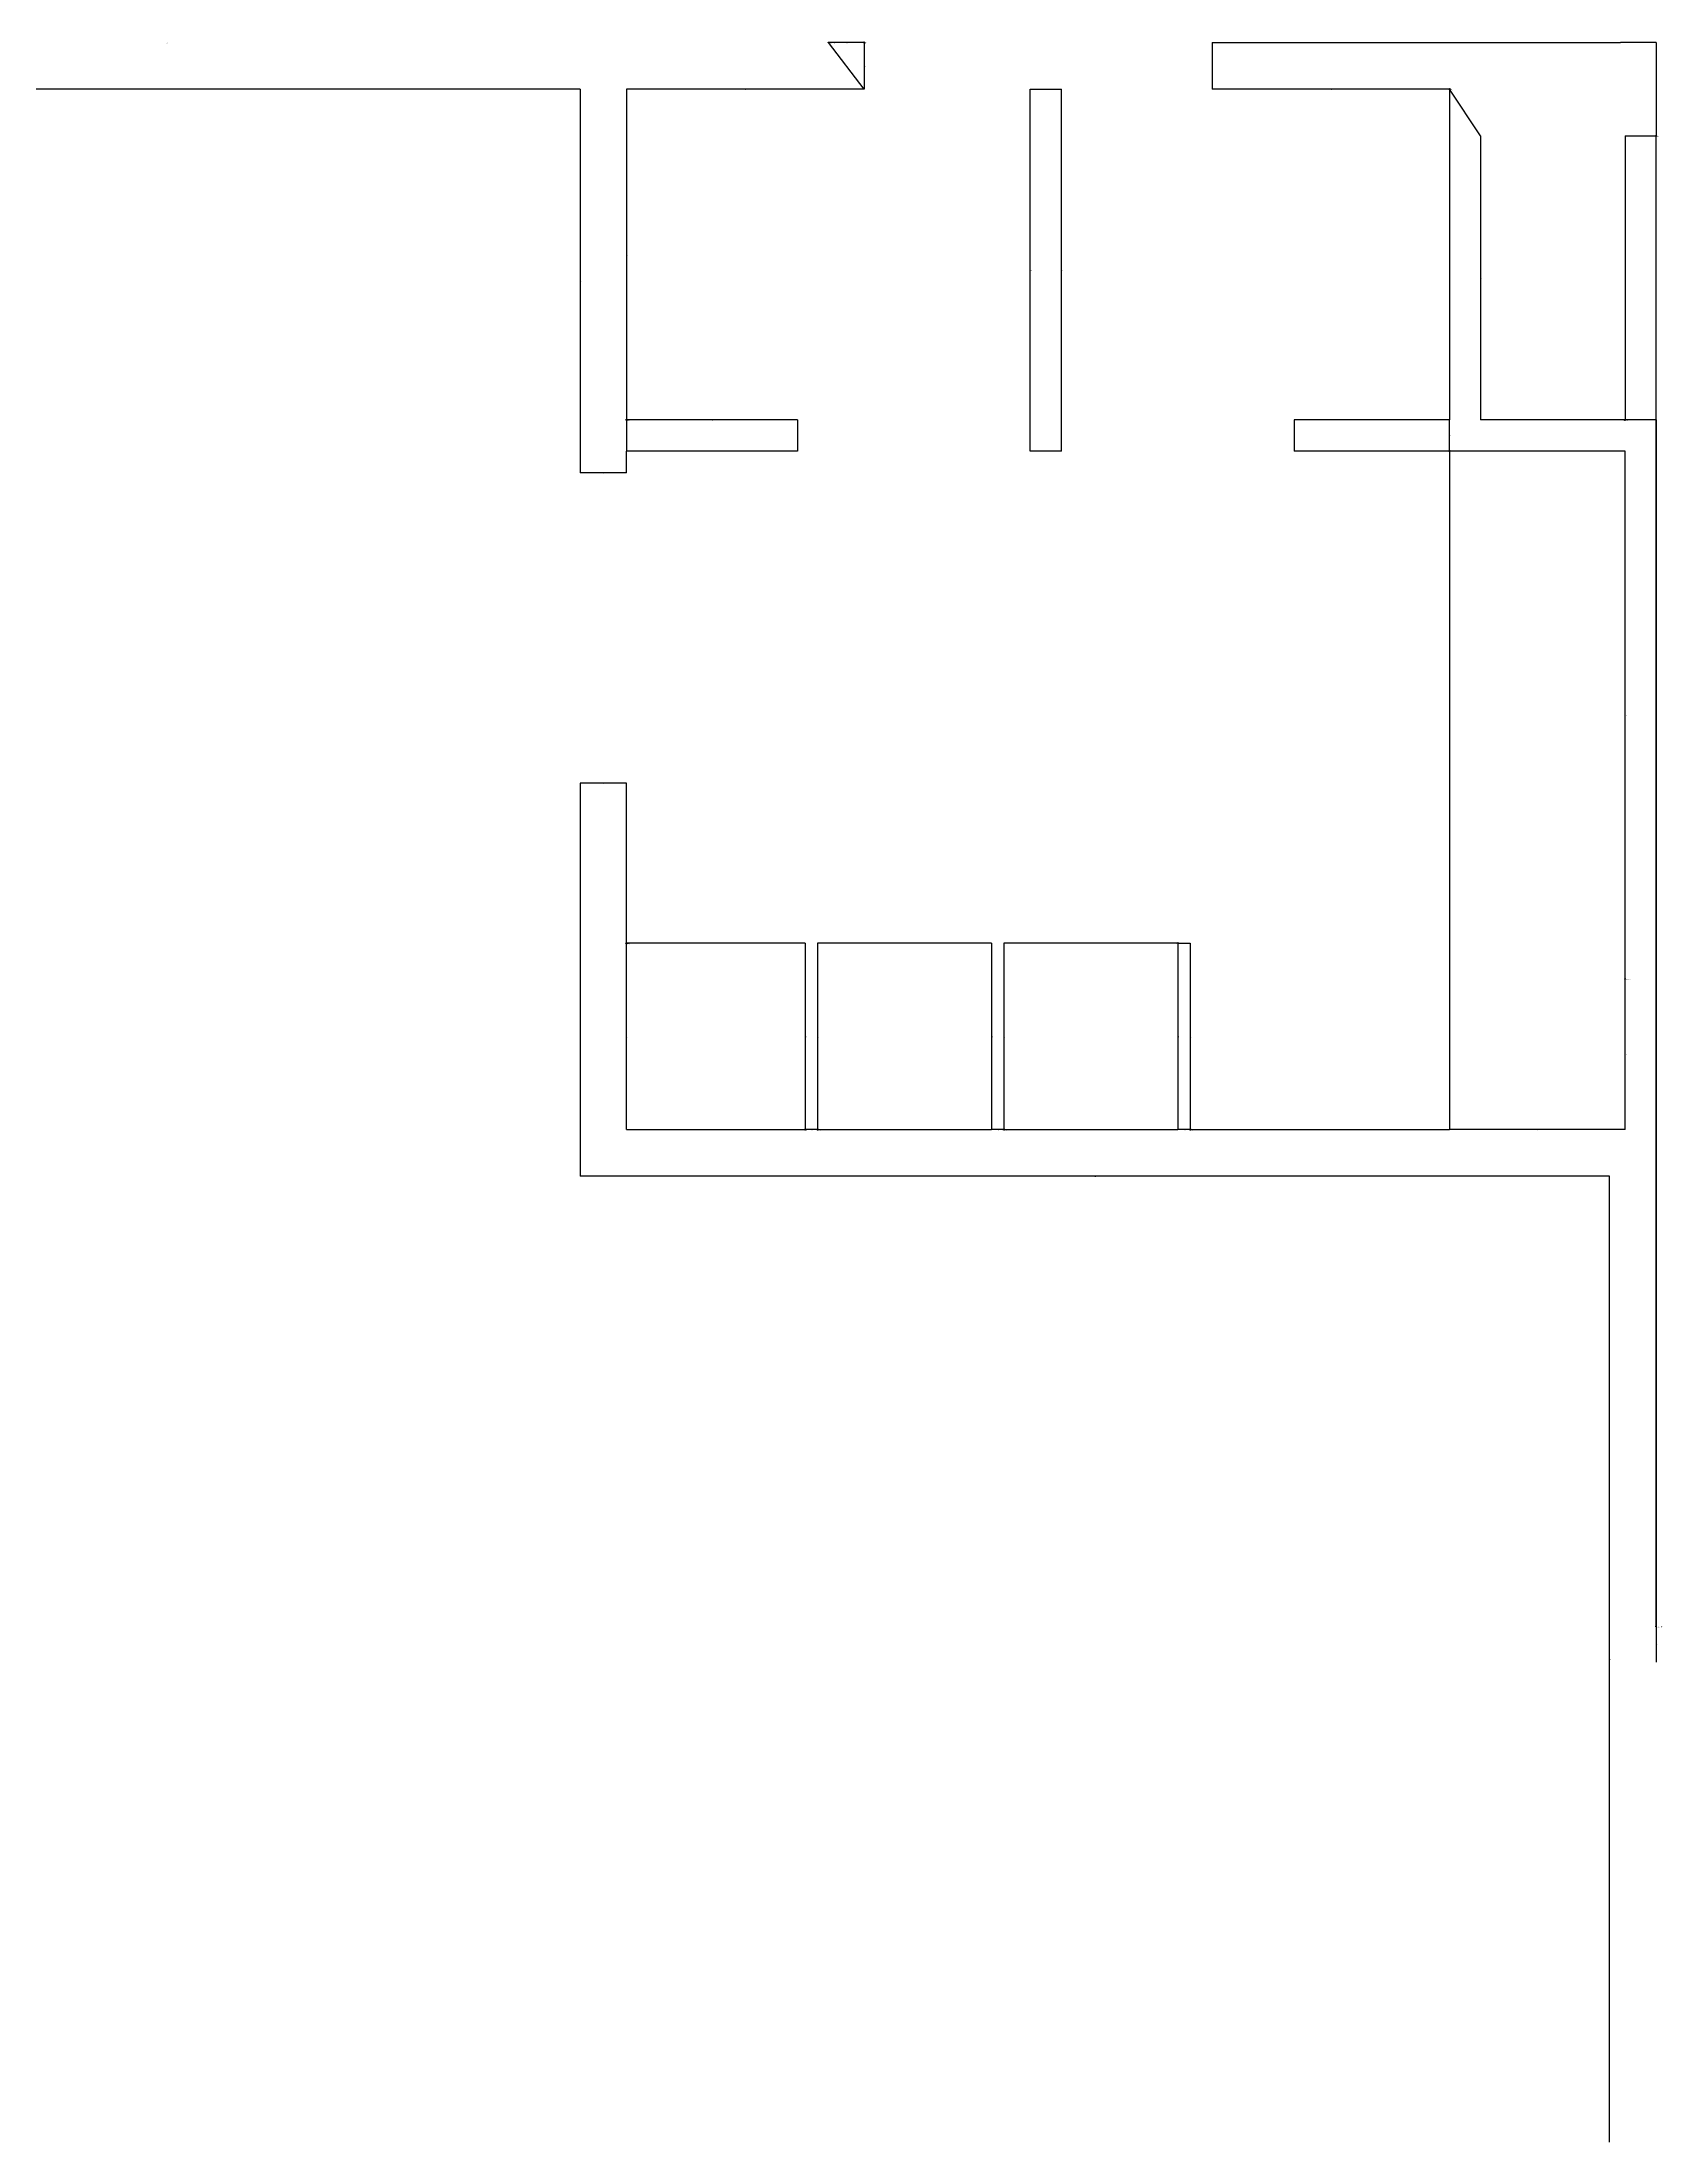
# Model space of a CAD drawing. Header units: metres. Extents: x 7978 to 27144, y 8157 to 45277.
# Drawn here: x 10013 to 15229, y 38515 to 45277 of the extents above; entities that cross this region are included whole.
import ezdxf

# ---------------------------------------------------------------- set-up
doc = ezdxf.new("R2010")
doc.units = ezdxf.units.M
doc.layers.add('WALL_DEBUG', color=7, linetype='Continuous')

msp = doc.modelspace()

# ---------------------------------------------------------------- linework, layer by layer
at = {"layer": 'debug', "color": 4}
for centre in [(12545, 45275), (15110, 42260), (15110, 42260), (15210, 40175)]:
    msp.add_circle(centre, 1, dxfattribs=at)
at = {"layer": 'debug', "color": 2}
for centre in [(12660, 45275), (14545, 45125), (15210, 44975), (11895, 44060), (15110, 44060), (14545, 43960), (14545, 43960), (14545, 43960), (14545, 43960), (14545, 43960), (11895, 42375), (11895, 42375), (11895, 42375), (11895, 42375), (11895, 42375), (13670, 42375), (12470, 41775), (12470, 41775), (12470, 41775), (12470, 41775), (12510, 41775), (13110, 41775), (13110, 41775), (13110, 41775), (13110, 41775), (13110, 41775), (13710, 41775)]:
    msp.add_circle(centre, 2, dxfattribs=at)
at = {"layer": 'WALL_DEBUG'}
for p, q in [((12660, 45275), (12545, 45275)), ((12660, 45275), (12545, 45275)), ((12660, 45125), (12545, 45275)), ((12660, 45275), (12545, 45275)), ((12660, 45125), (12545, 45275)), ((12660, 45275), (12545, 45275)), ((12660, 45125), (12545, 45275)), ((12660, 45275), (12545, 45275)), ((12660, 45125), (12545, 45275)), ((12660, 45275), (12545, 45275)), ((12660, 45125), (12545, 45275)), ((12660, 45275), (12660, 45125)), ((13780, 45275), (13780, 45125)), ((13780, 45275), (15095, 45275)), ((13780, 45275), (13780, 45125)), ((13780, 45275), (15095, 45275)), ((13780, 45275), (13780, 45125)), ((13780, 45275), (15095, 45275)), ((13780, 45275), (13780, 45125)), ((13780, 45275), (15095, 45275)), ((13780, 45275), (13780, 45125)), ((13780, 45275), (15095, 45275)), ((13780, 45275), (13780, 45125)), ((13780, 45275), (15095, 45275)), ((15210, 45275), (15095, 45275)), ((15210, 45275), (15095, 45275)), ((15210, 45275), (15095, 45275)), ((15210, 45275), (15095, 45275)), ((15210, 45275), (15095, 45275)), ((15210, 45275), (15095, 45275)), ((15210, 45275), (15210, 44975)), ((15210, 45275), (15210, 44975)), ((15210, 45275), (15210, 44975)), ((15210, 45275), (15210, 44975)), ((15210, 45275), (15210, 44975)), ((11745, 45125), (8280, 45125)), ((11745, 45125), (8280, 45125)), ((11745, 45125), (8280, 45125)), ((11745, 45125), (8280, 45125)), ((11745, 45125), (8280, 45125)), ((11745, 45125), (8280, 45125)), ((11745, 45125), (11745, 43890)), ((11745, 45125), (11745, 43890)), ((11745, 45125), (11745, 43890)), ((11745, 45125), (11745, 43890)), ((11745, 45125), (11745, 43890)), ((11745, 45125), (11745, 43890)), ((12660, 45125), (11895, 45125)), ((11895, 45125), (11895, 44060)), ((12660, 45125), (11895, 45125)), ((11895, 45125), (11895, 44060)), ((12660, 45125), (11895, 45125)), ((11895, 45125), (11895, 44060)), ((12660, 45125), (11895, 45125)), ((11895, 45125), (11895, 44060)), ((12660, 45125), (11895, 45125)), ((11895, 45125), (11895, 44060)), ((12660, 45125), (11895, 45125)), ((11895, 45125), (11895, 44060)), ((13195, 43960), (13195, 45125)), ((13195, 43960), (13195, 45125)), ((13195, 45125), (13295, 45125)), ((13195, 43960), (13195, 45125)), ((13195, 45125), (13295, 45125)), ((13195, 43960), (13195, 45125)), ((13195, 45125), (13295, 45125)), ((13195, 43960), (13195, 45125)), ((13195, 45125), (13295, 45125)), ((13195, 43960), (13195, 45125)), ((13195, 45125), (13295, 45125)), ((13295, 43960), (13295, 45125)), ((13295, 43960), (13295, 45125)), ((13295, 43960), (13295, 45125)), ((13295, 43960), (13295, 45125)), ((13295, 43960), (13295, 45125)), ((13295, 43960), (13295, 45125)), ((14545, 45125), (13780, 45125)), ((14545, 45125), (13780, 45125)), ((14545, 45125), (13780, 45125)), ((14545, 45125), (13780, 45125)), ((14545, 45125), (13780, 45125)), ((14545, 45125), (13780, 45125)), ((14545, 45125), (14545, 44060)), ((14645, 44975), (14545, 45125)), ((14645, 44975), (14545, 45125)), ((14645, 44975), (14545, 45125)), ((14645, 44975), (14545, 45125)), ((14645, 44975), (14545, 45125)), ((14645, 44975), (14645, 44060)), ((14645, 44975), (14645, 44060)), ((14645, 44975), (14645, 44060)), ((14645, 44975), (14645, 44060)), ((14645, 44975), (14645, 44060)), ((14645, 44975), (14645, 44060)), ((15110, 44975), (15110, 44060)), ((15110, 44975), (15110, 44060)), ((15110, 44975), (15210, 44975)), ((15110, 44975), (15110, 44060)), ((15110, 44975), (15210, 44975)), ((15110, 44975), (15110, 44060)), ((15110, 44975), (15210, 44975)), ((15110, 44975), (15110, 44060)), ((15110, 44975), (15210, 44975)), ((15110, 44975), (15110, 44060)), ((15110, 44975), (15210, 44975)), ((15210, 44060), (15210, 44975)), ((12445, 44060), (11895, 44060)), ((11895, 44060), (11895, 43960)), ((12445, 44060), (11895, 44060)), ((12445, 44060), (11895, 44060)), ((12445, 44060), (11895, 44060)), ((12445, 44060), (11895, 44060)), ((12445, 44060), (11895, 44060)), ((12445, 44060), (12445, 43960)), ((12445, 44060), (12445, 43960)), ((12445, 44060), (12445, 43960)), ((12445, 44060), (12445, 43960)), ((12445, 44060), (12445, 43960)), ((12445, 44060), (12445, 43960)), ((14545, 44060), (14045, 44060)), ((14545, 44060), (14045, 44060)), ((14045, 44060), (14045, 43960)), ((14545, 44060), (14045, 44060)), ((14045, 44060), (14045, 43960)), ((14545, 44060), (14045, 44060)), ((14045, 44060), (14045, 43960)), ((14545, 44060), (14045, 44060)), ((14045, 44060), (14045, 43960)), ((14545, 44060), (14045, 44060)), ((14045, 44060), (14045, 43960)), ((14545, 43960), (14545, 44060)), ((14545, 43960), (14545, 44060)), ((14545, 43960), (14545, 44060)), ((14545, 43960), (14545, 44060)), ((14545, 43960), (14545, 44060)), ((14545, 43960), (14545, 44060)), ((15110, 44060), (14645, 44060)), ((15110, 44060), (14645, 44060)), ((15110, 44060), (14645, 44060)), ((15110, 44060), (14645, 44060)), ((15110, 44060), (14645, 44060)), ((15110, 44060), (14645, 44060)), ((15210, 44060), (15110, 44060)), ((15210, 40175), (15210, 44060)), ((15210, 44060), (15210, 40060)), ((15210, 40175), (15210, 44060)), ((15210, 44060), (15210, 40060)), ((15210, 40175), (15210, 44060)), ((15210, 44060), (15210, 40060)), ((15210, 40175), (15210, 44060)), ((15210, 44060), (15210, 40060)), ((15210, 40175), (15210, 44060)), ((15210, 44060), (15210, 40060)), ((15210, 40175), (15210, 44060)), ((15210, 44060), (15210, 40060)), ((11895, 43890), (11895, 43960)), ((12445, 43960), (11895, 43960)), ((11895, 43890), (11895, 43960)), ((12445, 43960), (11895, 43960)), ((11895, 43890), (11895, 43960)), ((12445, 43960), (11895, 43960)), ((11895, 43890), (11895, 43960)), ((12445, 43960), (11895, 43960)), ((11895, 43890), (11895, 43960)), ((12445, 43960), (11895, 43960)), ((11895, 43890), (11895, 43960)), ((12445, 43960), (11895, 43960)), ((13295, 43960), (13195, 43960)), ((13295, 43960), (13195, 43960)), ((13295, 43960), (13195, 43960)), ((13295, 43960), (13195, 43960)), ((13295, 43960), (13195, 43960)), ((13295, 43960), (13195, 43960)), ((14545, 43960), (14045, 43960)), ((14545, 43960), (14045, 43960)), ((14545, 43960), (14045, 43960)), ((14545, 43960), (14045, 43960)), ((14545, 43960), (14045, 43960)), ((14545, 43960), (14045, 43960)), ((15110, 43960), (14545, 43960)), ((14545, 43960), (14545, 41775)), ((15110, 43960), (14545, 43960)), ((14545, 43960), (14545, 41775)), ((15110, 43960), (14545, 43960)), ((14545, 43960), (14545, 41775)), ((15110, 43960), (14545, 43960)), ((14545, 43960), (14545, 41775)), ((15110, 43960), (14545, 43960)), ((14545, 43960), (14545, 41775)), ((15110, 43960), (14545, 43960)), ((14545, 43960), (14545, 41775)), ((15110, 41775), (15110, 43960)), ((15110, 41775), (15110, 43960)), ((15110, 41775), (15110, 43960)), ((15110, 41775), (15110, 43960)), ((15110, 41775), (15110, 43960)), ((15110, 41775), (15110, 43960)), ((11895, 43890), (11745, 43890)), ((11895, 43890), (11745, 43890)), ((11895, 43890), (11745, 43890)), ((11895, 43890), (11745, 43890)), ((11895, 43890), (11745, 43890)), ((11895, 43890), (11745, 43890)), ((11895, 42890), (11745, 42890)), ((11745, 42890), (11745, 41625)), ((11895, 42890), (11745, 42890)), ((11745, 42890), (11745, 41625)), ((11895, 42890), (11745, 42890)), ((11745, 42890), (11745, 41625)), ((11895, 42890), (11745, 42890)), ((11745, 42890), (11745, 41625)), ((11895, 42890), (11745, 42890)), ((11745, 42890), (11745, 41625)), ((11895, 42890), (11745, 42890)), ((11745, 42890), (11745, 41625)), ((11895, 42375), (11895, 42890)), ((11895, 42375), (11895, 42890)), ((11895, 42375), (11895, 42890)), ((11895, 42375), (11895, 42890)), ((11895, 42375), (11895, 42890)), ((11895, 42375), (11895, 42890)), ((11895, 41775), (11895, 42375)), ((12470, 42375), (11895, 42375)), ((11895, 41775), (11895, 42375)), ((12470, 42375), (11895, 42375)), ((11895, 41775), (11895, 42375)), ((12470, 42375), (11895, 42375)), ((11895, 41775), (11895, 42375)), ((12470, 42375), (11895, 42375)), ((11895, 41775), (11895, 42375)), ((12470, 42375), (11895, 42375)), ((11895, 41775), (11895, 42375)), ((12470, 42375), (11895, 42375)), ((12470, 42375), (12470, 41775)), ((12470, 42375), (12470, 41775)), ((12470, 42375), (12470, 41775)), ((12470, 42375), (12470, 41775)), ((12470, 42375), (12470, 41775)), ((12470, 42375), (12470, 41775)), ((13070, 42375), (12510, 42375)), ((12510, 42375), (12510, 41775)), ((13070, 42375), (12510, 42375)), ((12510, 42375), (12510, 41775)), ((13070, 42375), (12510, 42375)), ((12510, 42375), (12510, 41775)), ((13070, 42375), (12510, 42375)), ((12510, 42375), (12510, 41775)), ((13070, 42375), (12510, 42375)), ((12510, 42375), (12510, 41775)), ((13070, 42375), (12510, 42375)), ((12510, 42375), (12510, 41775)), ((13070, 42375), (13070, 41775)), ((13070, 42375), (13070, 41775)), ((13070, 42375), (13070, 41775)), ((13070, 42375), (13070, 41775)), ((13070, 42375), (13070, 41775)), ((13070, 42375), (13070, 41775)), ((13670, 42375), (13110, 42375)), ((13110, 42375), (13110, 41775)), ((13670, 42375), (13110, 42375)), ((13110, 42375), (13110, 41775)), ((13670, 42375), (13110, 42375)), ((13110, 42375), (13110, 41775)), ((13670, 42375), (13110, 42375)), ((13110, 42375), (13110, 41775)), ((13670, 42375), (13110, 42375)), ((13110, 42375), (13110, 41775)), ((13670, 42375), (13110, 42375)), ((13110, 42375), (13110, 41775)), ((13670, 42375), (13670, 41775)), ((13670, 42375), (13710, 42375)), ((13670, 42375), (13710, 42375)), ((13670, 42375), (13710, 42375)), ((13670, 42375), (13710, 42375)), ((13670, 42375), (13710, 42375)), ((13710, 42375), (13710, 41775)), ((13710, 42375), (13710, 41775)), ((13710, 42375), (13710, 41775)), ((13710, 42375), (13710, 41775)), ((13710, 42375), (13710, 41775)), ((13710, 42375), (13710, 41775)), ((11895, 41775), (12470, 41775)), ((11895, 41775), (12470, 41775)), ((11895, 41775), (12470, 41775)), ((11895, 41775), (12470, 41775)), ((11895, 41775), (12470, 41775)), ((11895, 41775), (12470, 41775)), ((12510, 41775), (12470, 41775)), ((12510, 41775), (12470, 41775)), ((12510, 41775), (12470, 41775)), ((12510, 41775), (12470, 41775)), ((12510, 41775), (12470, 41775)), ((12510, 41775), (13070, 41775)), ((13110, 41775), (13070, 41775)), ((13110, 41775), (13070, 41775)), ((13110, 41775), (13070, 41775)), ((13110, 41775), (13070, 41775)), ((13110, 41775), (13070, 41775)), ((13110, 41775), (13070, 41775)), ((13110, 41775), (13670, 41775)), ((13110, 41775), (13670, 41775)), ((13110, 41775), (13670, 41775)), ((13110, 41775), (13670, 41775)), ((13110, 41775), (13670, 41775)), ((13110, 41775), (13670, 41775)), ((13710, 41775), (13670, 41775)), ((13710, 41775), (13670, 41775)), ((13710, 41775), (13670, 41775)), ((13710, 41775), (13670, 41775)), ((13710, 41775), (13670, 41775)), ((13710, 41775), (13670, 41775)), ((13710, 41775), (14545, 41775)), ((15110, 41775), (14545, 41775)), ((15110, 41775), (14545, 41775)), ((15110, 41775), (14545, 41775)), ((15110, 41775), (14545, 41775)), ((15110, 41775), (14545, 41775)), ((15110, 41775), (14545, 41775)), ((15060, 41625), (11745, 41625)), ((15060, 41625), (11745, 41625)), ((15060, 41625), (11745, 41625)), ((15060, 41625), (11745, 41625)), ((15060, 41625), (11745, 41625)), ((15060, 41625), (11745, 41625)), ((15060, 38515), (15060, 41625)), ((15060, 38515), (15060, 41625)), ((15060, 38515), (15060, 41625)), ((15060, 38515), (15060, 41625)), ((15060, 38515), (15060, 41625)), ((15060, 38515), (15060, 41625)), ((15210, 40175), (15210, 40060)), ((15210, 40175), (15210, 40060)), ((15210, 40175), (15210, 40060)), ((15210, 40175), (15210, 40060)), ((15210, 40175), (15210, 40060))]:
    msp.add_line(p, q, dxfattribs=at)

# ---------------------------------------------------------------- texts
at = {"layer": 'comp_debug_text', "char_height": 2.5, "attachment_point": 1}
for s, insert in [('54', (10412.5, 45275)), ('54', (12602.5, 45275)), ('58', (14437.5, 45275)), ('58', (15152.5, 45275)), ('54', (12660, 45200)), ('58', (13780, 45200)), ('54', (10012.5, 45125)), ('54', (12277.5, 45125)), ('58', (14162.5, 45125)), ('54', (11895, 44592.5)), ('58', (14545, 44592.5)), ('54', (11745, 44507.5)), ('63', (13195, 44542.5)), ('63', (13295, 44542.5)), ('57', (14645, 44517.5)), ('57', (15110, 44517.5)), ('57', (15210, 44517.5)), ('54', (12170, 44060)), ('58', (14295, 44060)), ('57', (14877.5, 44060)), ('57', (15160, 44060)), ('54', (11895, 44010)), ('54', (12170, 43960)), ('54', (12445, 44010)), ('63', (13245, 43960)), ('58', (14295, 43960)), ('58', (14545, 44010)), ('58', (14827.5, 43960)), ('54', (11820, 43890)), ('54', (11895, 43925)), ('58', (15110, 43110)), ('58', (11820, 42890)), ('58', (14545, 42867.5)), ('58', (11895, 42632.5)), ('58', (12182.5, 42375)), ('58', (12790, 42375)), ('58', (13390, 42375)), ('58', (11745, 42257.5)), ('58', (11895, 42075)), ('58', (12470, 42075)), ('58', (12510, 42075)), ('58', (13070, 42075)), ('58', (13110, 42075)), ('58', (13670, 42075)), ('58', (13710, 42075)), ('57', (15210, 42117.5)), ('58', (15110, 42017.5)), ('58', (12182.5, 41775)), ('58', (12490, 41775)), ('58', (12790, 41775)), ('58', (13090, 41775)), ('58', (13390, 41775)), ('58', (13690, 41775)), ('58', (14127.5, 41775)), ('58', (14827.5, 41775)), ('58', (13402.5, 41625)), ('57', (15210, 40117.5)), ('58', (15060, 40070))]:
    msp.add_mtext(s, dxfattribs=dict(at, insert=insert))
at = {"layer": 'debug', "char_height": 2.5, "attachment_point": 1}
for s, insert in [('discarded 54', (12545, 45275)), ('debug', (12660, 45275)), ('debug', (14545, 45125)), ('debug', (15210, 44975)), ('debug', (11895, 44060)), ('debug', (15110, 44060)), ('debug', (14545, 43960)), ('debug', (14545, 43960)), ('debug', (14545, 43960)), ('debug', (14545, 43960)), ('debug', (14545, 43960)), ('debug', (11895, 42375)), ('debug', (11895, 42375)), ('debug', (11895, 42375)), ('debug', (11895, 42375)), ('debug', (11895, 42375)), ('debug', (13670, 42375)), ('discarded 58', (15110, 42260)), ('discarded 58', (15110, 42260)), ('debug', (12470, 41775)), ('debug', (12470, 41775)), ('debug', (12470, 41775)), ('debug', (12470, 41775)), ('debug', (12510, 41775)), ('debug', (13110, 41775)), ('debug', (13110, 41775)), ('debug', (13110, 41775)), ('debug', (13110, 41775)), ('debug', (13110, 41775)), ('debug', (13710, 41775)), ('discarded 57', (15210, 40175))]:
    msp.add_mtext(s, dxfattribs=dict(at, insert=insert))

doc.saveas('drawing.dxf')
